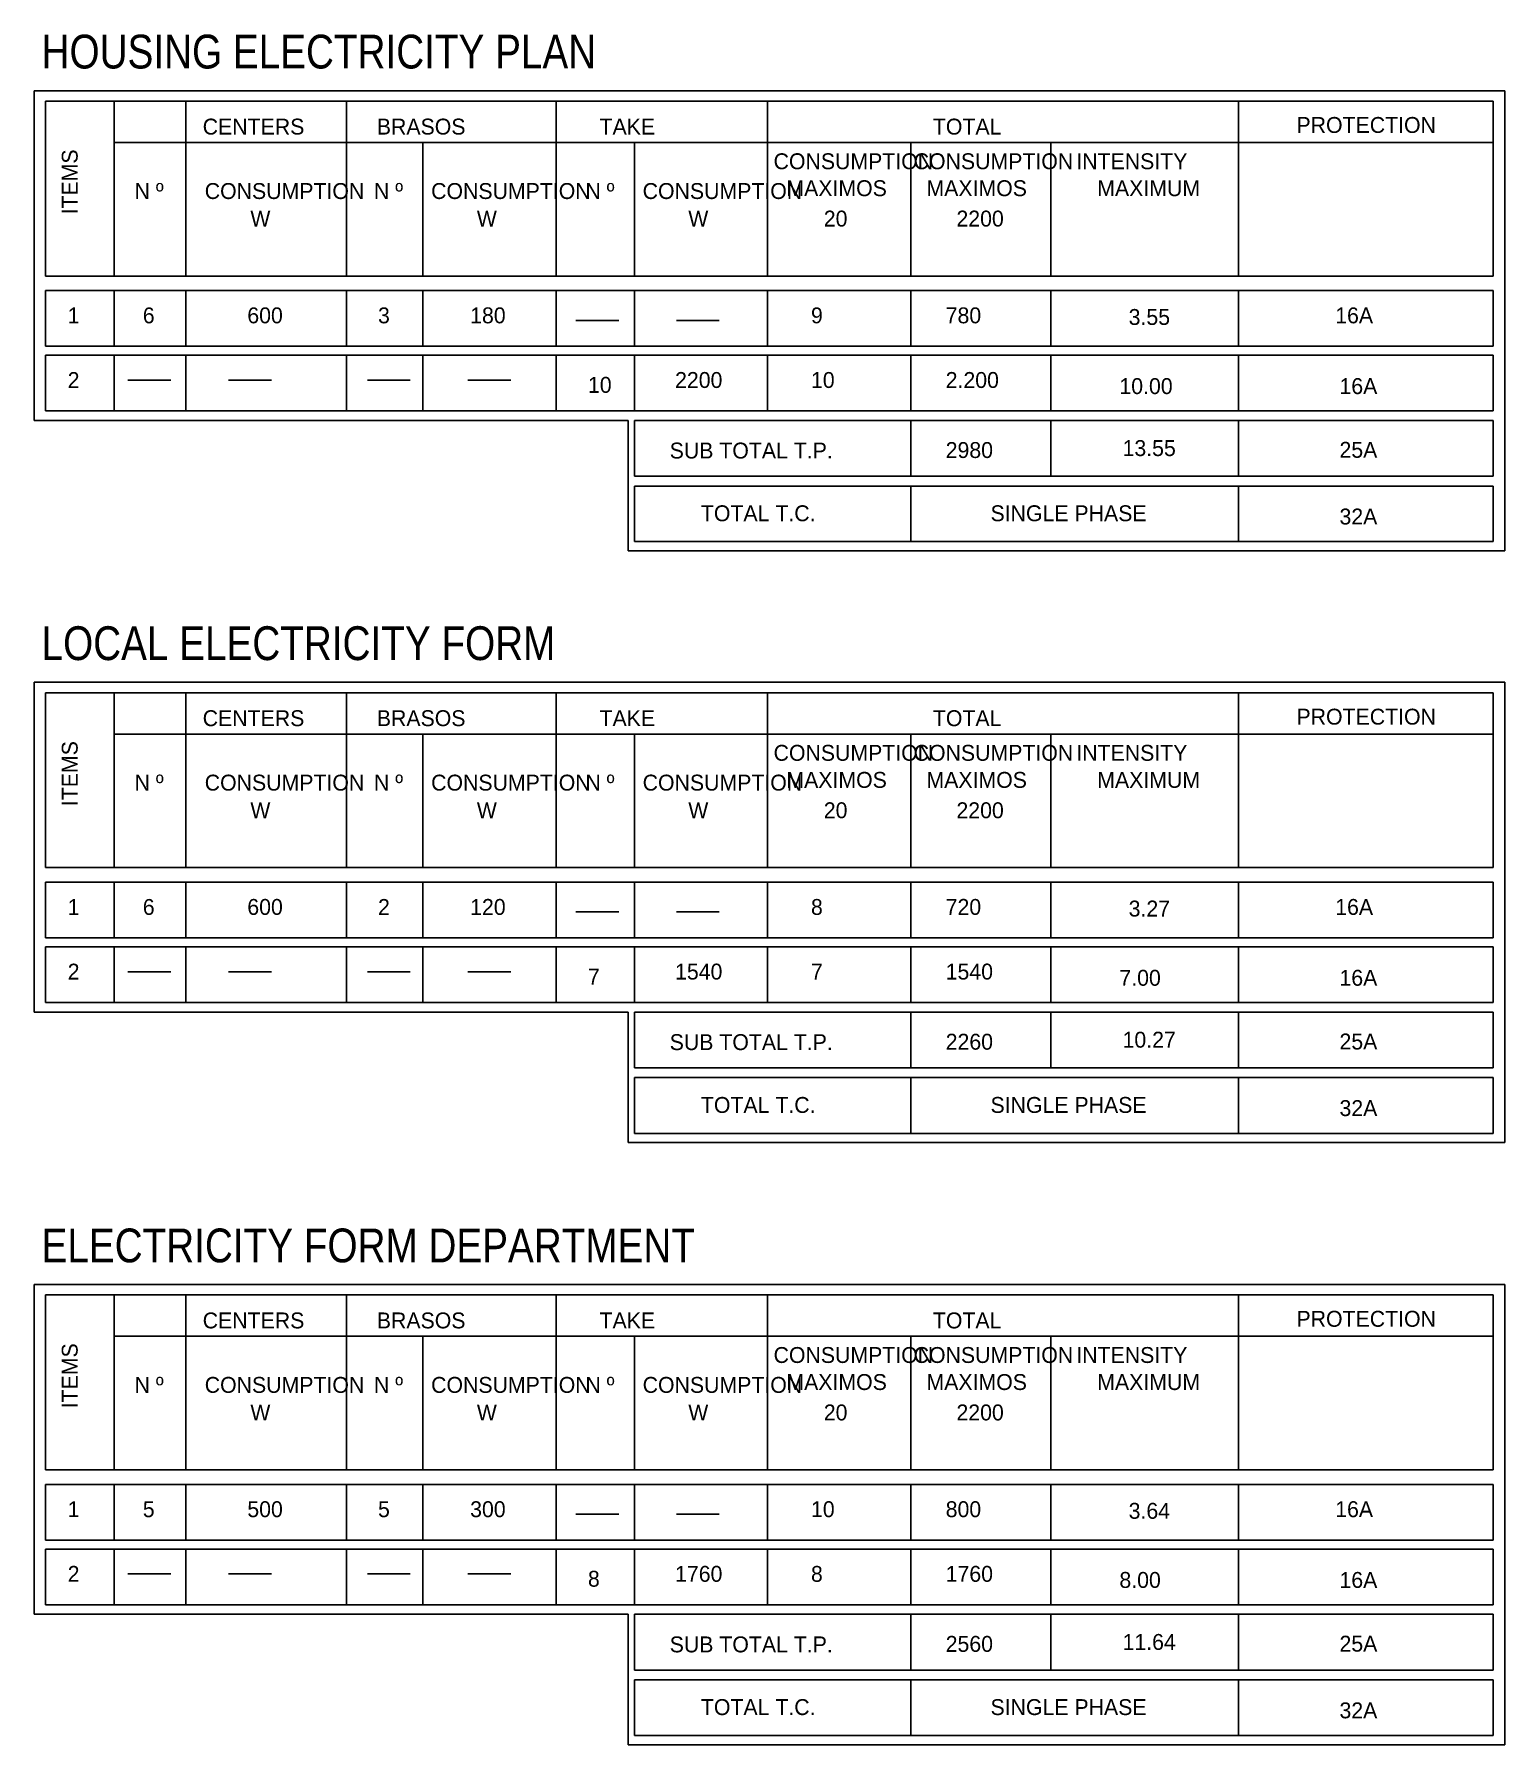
# Model space of a CAD drawing. Header units: millimetres. Extents: x 221 to 543, y -43 to 148.
# Drawn here: x 528.8 to 543.27, y -4.64 to 12.19 of the extents above; entities that cross this region are included whole.
import ezdxf

# ---------------------------------------------------------------- set-up
doc = ezdxf.new("R2010")
doc.units = ezdxf.units.MM
for name, color, linetype in [('10-COTA-PARC-50', 4, 'Continuous'), ('cinco', 4, 'Continuous'), ('dos', 2, 'Continuous'), ('tres', 3, 'Continuous')]:
    doc.layers.add(name, color=color, linetype=linetype)
doc.styles.add('NARROW', font='ARIALN.TTF')

msp = doc.modelspace()

# ---------------------------------------------------------------- texts
at = {"color": 0, "style": 'NARROW'}
for s, p in [('HOUSING ELECTRICITY PLAN', (528.876, 11.852)), ('LOCAL ELECTRICITY FORM', (528.876, 6.032)), ('ELECTRICITY FORM DEPARTMENT', (528.876, 0.107))]:
    msp.add_text(s, height=0.33228, dxfattribs=at).set_placement(p)
at = {"layer": 'dos', "ltscale": 0.5}
for s, height, p in [('CENTERS', 0.1565, (530.461, 11.202, 1.323)), ('BRASOS', 0.1565, (532.174, 11.202, 1.323)), ('TAKE', 0.1565, (534.365, 11.202, 1.323)), ('TOTAL', 0.1565, (537.644, 11.202, 1.323)), ('PROTECTION', 0.1565, (541.221, 11.218, 1.323)), ('CONSUMPTION', 0.15648, (536.077, 10.861, 1.323)), ('CONSUMPTION', 0.15648, (537.455, 10.861, 1.323)), ('INTENSITY', 0.1565, (539.055, 10.861, 1.323)), ('N º', 0.1565, (529.791, 10.568, 1.323)), ('CONSUMPTION', 0.15648, (530.481, 10.568, 1.323)), ('N º', 0.1565, (532.146, 10.568, 1.323)), ('CONSUMPTION', 0.15648, (532.708, 10.568, 1.323)), ('N º', 0.1565, (534.226, 10.568, 1.323)), ('CONSUMPTION', 0.15648, (534.789, 10.568, 1.323)), ('MAXIMOS', 0.1565, (536.203, 10.596, 1.323)), ('MAXIMOS', 0.1565, (537.581, 10.596, 1.323)), ('MAXIMUM', 0.1565, (539.261, 10.596, 1.323)), ('W', 0.156, (530.93, 10.297, 1.323)), ('W', 0.156, (533.158, 10.297, 1.323)), ('W', 0.156, (535.238, 10.297, 1.323)), ('20', 0.1565, (536.571, 10.297, 1.323)), ('2200', 0.1565, (537.876, 10.297, 1.323)), ('1', 0.156, (529.133, 9.345, 1.323)), ('6', 0.156, (529.872, 9.345, 1.323)), ('600', 0.1565, (530.9, 9.345, 1.323)), ('3', 0.156, (532.186, 9.345, 1.323)), ('180', 0.1565, (533.092, 9.345, 1.323)), ('9', 0.156, (536.445, 9.345, 1.323)), ('780', 0.1565, (537.77, 9.345, 1.323)), ('3.55', 0.1565, (539.57, 9.329, 1.323)), ('16A', 0.1565, (541.602, 9.345, 1.323)), ('2', 0.156, (529.133, 8.709)), ('10', 0.1565, (534.251, 8.661)), ('2200', 0.1565, (535.108, 8.709)), ('10', 0.1565, (536.445, 8.709)), ('2.200', 0.1565, (537.77, 8.709)), ('10.00', 0.1565, (539.479, 8.649, 1.323)), ('16A', 0.1565, (541.644, 8.649, 1.323)), ('SUB TOTAL T.P.', 0.15648, (535.055, 8.015, 1.323)), ('2980', 0.1565, (537.77, 8.02)), ('13.55', 0.1565, (539.51, 8.039, 1.323)), ('25A', 0.1565, (541.644, 8.022, 1.323)), ('TOTAL T.C.', 0.1565, (535.362, 7.398, 1.323)), ('SINGLE PHASE', 0.15648, (538.211, 7.398, 1.323)), ('32A', 0.1565, (541.644, 7.366, 1.323)), ('PROTECTION', 0.1565, (541.221, 5.397, 1.323)), ('CENTERS', 0.1565, (530.461, 5.382, 1.323)), ('BRASOS', 0.1565, (532.174, 5.382, 1.323)), ('TAKE', 0.1565, (534.365, 5.382, 1.323)), ('TOTAL', 0.1565, (537.644, 5.382, 1.323)), ('CONSUMPTION', 0.15648, (536.077, 5.041, 1.323)), ('CONSUMPTION', 0.15648, (537.455, 5.041, 1.323)), ('INTENSITY', 0.1565, (539.055, 5.041, 1.323)), ('N º', 0.1565, (529.791, 4.748, 1.323)), ('CONSUMPTION', 0.15648, (530.481, 4.748, 1.323)), ('N º', 0.1565, (532.146, 4.748, 1.323)), ('CONSUMPTION', 0.15648, (532.708, 4.748, 1.323)), ('N º', 0.1565, (534.226, 4.748, 1.323)), ('CONSUMPTION', 0.15648, (534.789, 4.748, 1.323)), ('MAXIMOS', 0.1565, (536.203, 4.775, 1.323)), ('MAXIMOS', 0.1565, (537.581, 4.775, 1.323)), ('MAXIMUM', 0.1565, (539.261, 4.775, 1.323)), ('W', 0.156, (530.93, 4.476, 1.323)), ('W', 0.156, (533.158, 4.476, 1.323)), ('W', 0.156, (535.238, 4.476, 1.323)), ('20', 0.1565, (536.571, 4.476, 1.323)), ('2200', 0.1565, (537.876, 4.476, 1.323)), ('1', 0.156, (529.133, 3.525, 1.323)), ('6', 0.156, (529.872, 3.525, 1.323)), ('600', 0.1565, (530.9, 3.525, 1.323)), ('2', 0.156, (532.186, 3.525, 1.323)), ('120', 0.1565, (533.092, 3.525, 1.323)), ('8', 0.156, (536.445, 3.525, 1.323)), ('720', 0.1565, (537.77, 3.525, 1.323)), ('3.27', 0.1565, (539.57, 3.509, 1.323)), ('16A', 0.1565, (541.602, 3.525, 1.323)), ('2', 0.156, (529.133, 2.889)), ('1540', 0.1565, (535.108, 2.889)), ('7', 0.156, (536.445, 2.889)), ('1540', 0.1565, (537.77, 2.889)), ('7', 0.156, (534.251, 2.84)), ('7.00', 0.1565, (539.479, 2.828, 1.323)), ('16A', 0.1565, (541.644, 2.828, 1.323)), ('2260', 0.1565, (537.77, 2.199)), ('10.27', 0.1565, (539.51, 2.219, 1.323)), ('25A', 0.1565, (541.644, 2.201, 1.323)), ('SUB TOTAL T.P.', 0.15648, (535.055, 2.195, 1.323)), ('TOTAL T.C.', 0.1565, (535.362, 1.577, 1.323)), ('SINGLE PHASE', 0.15648, (538.211, 1.577, 1.323)), ('32A', 0.1565, (541.644, 1.546, 1.323)), ('CENTERS', 0.1565, (530.461, -0.543, 1.323)), ('BRASOS', 0.1565, (532.174, -0.543, 1.323)), ('TAKE', 0.1565, (534.365, -0.543, 1.323)), ('TOTAL', 0.1565, (537.644, -0.543, 1.323)), ('PROTECTION', 0.1565, (541.221, -0.527, 1.323)), ('CONSUMPTION', 0.15648, (536.077, -0.883, 1.323)), ('CONSUMPTION', 0.15648, (537.455, -0.883, 1.323)), ('INTENSITY', 0.1565, (539.055, -0.883, 1.323)), ('MAXIMOS', 0.1565, (536.203, -1.149, 1.323)), ('MAXIMOS', 0.1565, (537.581, -1.149, 1.323)), ('MAXIMUM', 0.1565, (539.261, -1.149, 1.323)), ('N º', 0.1565, (529.791, -1.177, 1.323)), ('CONSUMPTION', 0.15648, (530.481, -1.177, 1.323)), ('N º', 0.1565, (532.146, -1.177, 1.323)), ('CONSUMPTION', 0.15648, (532.708, -1.177, 1.323)), ('N º', 0.1565, (534.226, -1.177, 1.323)), ('CONSUMPTION', 0.15648, (534.789, -1.177, 1.323)), ('W', 0.156, (530.93, -1.448, 1.323)), ('W', 0.156, (533.158, -1.448, 1.323)), ('W', 0.156, (535.238, -1.448, 1.323)), ('20', 0.1565, (536.571, -1.448, 1.323)), ('2200', 0.1565, (537.876, -1.448, 1.323)), ('1', 0.156, (529.133, -2.4, 1.323)), ('5', 0.156, (529.872, -2.4, 1.323)), ('500', 0.1565, (530.9, -2.4, 1.323)), ('5', 0.156, (532.186, -2.4, 1.323)), ('300', 0.1565, (533.092, -2.4, 1.323)), ('10', 0.1565, (536.445, -2.4, 1.323)), ('800', 0.1565, (537.77, -2.4, 1.323)), ('3.64', 0.1565, (539.57, -2.416, 1.323)), ('16A', 0.1565, (541.602, -2.4, 1.323)), ('2', 0.156, (529.133, -3.036)), ('8', 0.156, (534.251, -3.084)), ('1760', 0.1565, (535.108, -3.036)), ('8', 0.156, (536.445, -3.036)), ('1760', 0.1565, (537.77, -3.036)), ('8.00', 0.1565, (539.479, -3.096, 1.323)), ('16A', 0.1565, (541.644, -3.096, 1.323)), ('SUB TOTAL T.P.', 0.15648, (535.055, -3.73, 1.323)), ('2560', 0.1565, (537.77, -3.725)), ('11.64', 0.1565, (539.51, -3.706, 1.323)), ('25A', 0.1565, (541.644, -3.723, 1.323)), ('TOTAL T.C.', 0.1565, (535.362, -4.347, 1.323)), ('SINGLE PHASE', 0.15648, (538.211, -4.347, 1.323)), ('32A', 0.1565, (541.644, -4.379, 1.323))]:
    msp.add_text(s, height=height, dxfattribs=at).set_placement(p)
for p in [(529.231, 10.416, 1.323), (529.231, 4.595, 1.323), (529.231, -1.329, 1.323)]:
    msp.add_text('ITEMS', height=0.1565, rotation=90, dxfattribs=at).set_placement(p)

# ---------------------------------------------------------------- linework, layer by layer
for p, q in [((534.646, 8.389), (528.804, 8.389)), ((534.646, 7.105), (534.646, 8.389)), ((534.646, 2.568), (528.804, 2.568)), ((534.646, 1.285), (534.646, 2.568)), ((534.646, -3.356), (528.804, -3.356)), ((534.646, -4.639), (534.646, -3.356))]:
    msp.add_line(p, q)
at = {"layer": '10-COTA-PARC-50', "color": 0, "ltscale": 0.1}
for p, q in [((528.804, 11.633), (543.27, 11.633)), ((528.804, 8.389), (528.804, 11.633)), ((543.27, 11.633), (543.27, 7.105)), ((543.27, 7.105), (534.646, 7.105)), ((528.804, 5.813), (543.27, 5.813)), ((528.804, 2.568), (528.804, 5.813)), ((543.27, 5.813), (543.27, 1.285)), ((543.27, 1.285), (534.646, 1.285)), ((528.804, -0.112), (543.27, -0.112)), ((528.804, -3.356), (528.804, -0.112)), ((543.27, -0.112), (543.27, -4.639)), ((543.27, -4.639), (534.646, -4.639))]:
    msp.add_line(p, q, dxfattribs=at)
at = {"layer": '10-COTA-PARC-50', "ltscale": 0.1}
for p, q in [((529.589, 11.123), (543.155, 11.123)), ((534.132, 9.374, -1.323), (534.554, 9.374, -1.323)), ((535.121, 9.374, -1.323), (535.543, 9.374, -1.323)), ((529.726, 8.786, -1.323), (530.149, 8.786, -1.323)), ((530.716, 8.786, -1.323), (531.138, 8.786, -1.323)), ((532.081, 8.786, -1.323), (532.503, 8.786, -1.323)), ((533.07, 8.786, -1.323), (533.492, 8.786, -1.323)), ((529.589, 5.303), (543.155, 5.303)), ((534.132, 3.554, -1.323), (534.554, 3.554, -1.323)), ((535.121, 3.554, -1.323), (535.543, 3.554, -1.323)), ((529.726, 2.965, -1.323), (530.149, 2.965, -1.323)), ((530.716, 2.965, -1.323), (531.138, 2.965, -1.323)), ((532.081, 2.965, -1.323), (532.503, 2.965, -1.323)), ((533.07, 2.965, -1.323), (533.492, 2.965, -1.323)), ((529.589, -0.621), (543.155, -0.621)), ((534.132, -2.371, -1.323), (534.554, -2.371, -1.323)), ((535.121, -2.371, -1.323), (535.543, -2.371, -1.323)), ((529.726, -2.959, -1.323), (530.149, -2.959, -1.323)), ((530.716, -2.959, -1.323), (531.138, -2.959, -1.323)), ((532.081, -2.959, -1.323), (532.503, -2.959, -1.323)), ((533.07, -2.959, -1.323), (533.492, -2.959, -1.323))]:
    msp.add_line(p, q, dxfattribs=at)
at = {"layer": 'cinco', "ltscale": 0.02}
for p, q in [((528.915, 11.532, 1.323), (543.155, 11.532, 1.323)), ((528.915, 9.81, 1.323), (528.915, 11.532, 1.323)), ((543.155, 11.532, 1.323), (543.155, 9.81, 1.323)), ((543.155, 9.81, 1.323), (528.915, 9.81, 1.323)), ((528.915, 5.711, 1.323), (543.155, 5.711, 1.323)), ((528.915, 3.99, 1.323), (528.915, 5.711, 1.323)), ((543.155, 5.711, 1.323), (543.155, 3.99, 1.323)), ((543.155, 3.99, 1.323), (528.915, 3.99, 1.323)), ((528.915, -0.213, 1.323), (543.155, -0.213, 1.323)), ((528.915, -1.934, 1.323), (528.915, -0.213, 1.323)), ((543.155, -0.213, 1.323), (543.155, -1.934, 1.323)), ((543.155, -1.934, 1.323), (528.915, -1.934, 1.323))]:
    msp.add_line(p, q, dxfattribs=at)
at = {"layer": 'tres', "ltscale": 0.5}
for p, q in [((529.589, 9.81, 1.323), (529.589, 11.532, 1.323)), ((530.295, 9.81, 1.323), (530.295, 11.532, 1.323)), ((531.876, 9.81, 1.323), (531.876, 11.532, 1.323)), ((533.938, 9.81, 1.323), (533.938, 11.532, 1.323)), ((536.018, 9.81, 1.323), (536.018, 11.532, 1.323)), ((540.651, 9.81, 1.323), (540.651, 11.532, 1.323)), ((532.628, 9.81, 1.323), (532.628, 11.123, 1.323)), ((534.708, 9.81, 1.323), (534.708, 11.123, 1.323)), ((537.428, 9.81, 1.323), (537.428, 11.123, 1.323)), ((538.806, 9.81, 1.323), (538.806, 11.123, 1.323)), ((543.155, 9.667, 1.323), (528.915, 9.667, 1.323)), ((528.915, 9.119, 1.323), (528.915, 9.667, 1.323)), ((529.589, 9.119, 1.323), (529.589, 9.667, 1.323)), ((530.295, 9.119, 1.323), (530.295, 9.667, 1.323)), ((531.876, 9.119, 1.323), (531.876, 9.667, 1.323)), ((532.628, 9.119, 1.323), (532.628, 9.667, 1.323)), ((533.938, 9.119, 1.323), (533.938, 9.667, 1.323)), ((534.708, 9.119, 1.323), (534.708, 9.667, 1.323)), ((536.018, 9.119, 1.323), (536.018, 9.667, 1.323)), ((537.428, 9.119, 1.323), (537.428, 9.667, 1.323)), ((538.806, 9.119, 1.323), (538.806, 9.667, 1.323)), ((540.651, 9.119, 1.323), (540.651, 9.667, 1.323)), ((543.155, 9.667, 1.323), (543.155, 9.119, 1.323)), ((543.155, 9.119, 1.323), (528.915, 9.119, 1.323)), ((543.155, 9.031), (528.915, 9.031)), ((528.915, 8.483), (528.915, 9.031)), ((529.589, 8.483), (529.589, 9.031)), ((530.295, 8.483), (530.295, 9.031)), ((531.876, 8.483), (531.876, 9.031)), ((532.628, 8.483), (532.628, 9.031)), ((533.938, 8.483), (533.938, 9.031)), ((534.708, 8.483), (534.708, 9.031)), ((536.018, 8.483), (536.018, 9.031)), ((537.428, 8.483), (537.428, 9.031)), ((538.806, 8.483), (538.806, 9.031)), ((540.651, 8.483), (540.651, 9.031)), ((543.155, 9.031), (543.155, 8.483)), ((543.155, 8.483), (528.915, 8.483)), ((534.708, 7.841), (534.708, 8.389)), ((543.155, 8.389), (534.708, 8.389)), ((537.428, 7.841), (537.428, 8.389)), ((538.806, 7.841), (538.806, 8.389)), ((540.651, 7.841), (540.651, 8.389)), ((543.155, 8.389), (543.155, 7.841)), ((543.155, 7.841), (534.708, 7.841)), ((534.708, 7.197), (534.708, 7.744)), ((543.155, 7.744), (534.708, 7.744)), ((537.428, 7.197), (537.428, 7.744)), ((540.651, 7.197), (540.651, 7.744)), ((543.155, 7.744), (543.155, 7.197)), ((543.155, 7.197), (534.708, 7.197)), ((529.589, 3.99, 1.323), (529.589, 5.711, 1.323)), ((530.295, 3.99, 1.323), (530.295, 5.711, 1.323)), ((531.876, 3.99, 1.323), (531.876, 5.711, 1.323)), ((533.938, 3.99, 1.323), (533.938, 5.711, 1.323)), ((536.018, 3.99, 1.323), (536.018, 5.711, 1.323)), ((540.651, 3.99, 1.323), (540.651, 5.711, 1.323)), ((532.628, 3.99, 1.323), (532.628, 5.303, 1.323)), ((534.708, 3.99, 1.323), (534.708, 5.303, 1.323)), ((537.428, 3.99, 1.323), (537.428, 5.303, 1.323)), ((538.806, 3.99, 1.323), (538.806, 5.303, 1.323)), ((543.155, 3.847, 1.323), (528.915, 3.847, 1.323)), ((528.915, 3.299, 1.323), (528.915, 3.847, 1.323)), ((529.589, 3.299, 1.323), (529.589, 3.847, 1.323)), ((530.295, 3.299, 1.323), (530.295, 3.847, 1.323)), ((531.876, 3.299, 1.323), (531.876, 3.847, 1.323)), ((532.628, 3.299, 1.323), (532.628, 3.847, 1.323)), ((533.938, 3.299, 1.323), (533.938, 3.847, 1.323)), ((534.708, 3.299, 1.323), (534.708, 3.847, 1.323)), ((536.018, 3.299, 1.323), (536.018, 3.847, 1.323)), ((537.428, 3.299, 1.323), (537.428, 3.847, 1.323)), ((538.806, 3.299, 1.323), (538.806, 3.847, 1.323)), ((540.651, 3.299, 1.323), (540.651, 3.847, 1.323)), ((543.155, 3.847, 1.323), (543.155, 3.299, 1.323)), ((543.155, 3.299, 1.323), (528.915, 3.299, 1.323)), ((543.155, 3.211), (528.915, 3.211)), ((528.915, 2.663), (528.915, 3.211)), ((529.589, 2.663), (529.589, 3.211)), ((530.295, 2.663), (530.295, 3.211)), ((531.876, 2.663), (531.876, 3.211)), ((532.628, 2.663), (532.628, 3.211)), ((533.938, 2.663), (533.938, 3.211)), ((534.708, 2.663), (534.708, 3.211)), ((536.018, 2.663), (536.018, 3.211)), ((537.428, 2.663), (537.428, 3.211)), ((538.806, 2.663), (538.806, 3.211)), ((540.651, 2.663), (540.651, 3.211)), ((543.155, 3.211), (543.155, 2.663)), ((543.155, 2.663), (528.915, 2.663)), ((534.708, 2.021), (534.708, 2.568)), ((543.155, 2.568), (534.708, 2.568)), ((537.428, 2.021), (537.428, 2.568)), ((538.806, 2.021), (538.806, 2.568)), ((540.651, 2.021), (540.651, 2.568)), ((543.155, 2.568), (543.155, 2.021)), ((543.155, 2.021), (534.708, 2.021)), ((534.708, 1.376), (534.708, 1.924)), ((543.155, 1.924), (534.708, 1.924)), ((537.428, 1.376), (537.428, 1.924)), ((540.651, 1.376), (540.651, 1.924)), ((543.155, 1.924), (543.155, 1.376)), ((543.155, 1.376), (534.708, 1.376)), ((529.589, -1.934, 1.323), (529.589, -0.213, 1.323)), ((530.295, -1.934, 1.323), (530.295, -0.213, 1.323)), ((531.876, -1.934, 1.323), (531.876, -0.213, 1.323)), ((533.938, -1.934, 1.323), (533.938, -0.213, 1.323)), ((536.018, -1.934, 1.323), (536.018, -0.213, 1.323)), ((540.651, -1.934, 1.323), (540.651, -0.213, 1.323)), ((532.628, -1.934, 1.323), (532.628, -0.621, 1.323)), ((534.708, -1.934, 1.323), (534.708, -0.621, 1.323)), ((537.428, -1.934, 1.323), (537.428, -0.621, 1.323)), ((538.806, -1.934, 1.323), (538.806, -0.621, 1.323)), ((543.155, -2.078, 1.323), (528.915, -2.078, 1.323)), ((528.915, -2.626, 1.323), (528.915, -2.078, 1.323)), ((529.589, -2.626, 1.323), (529.589, -2.078, 1.323)), ((530.295, -2.626, 1.323), (530.295, -2.078, 1.323)), ((531.876, -2.626, 1.323), (531.876, -2.078, 1.323)), ((532.628, -2.626, 1.323), (532.628, -2.078, 1.323)), ((533.938, -2.626, 1.323), (533.938, -2.078, 1.323)), ((534.708, -2.626, 1.323), (534.708, -2.078, 1.323)), ((536.018, -2.626, 1.323), (536.018, -2.078, 1.323)), ((537.428, -2.626, 1.323), (537.428, -2.078, 1.323)), ((538.806, -2.626, 1.323), (538.806, -2.078, 1.323)), ((540.651, -2.626, 1.323), (540.651, -2.078, 1.323)), ((543.155, -2.078, 1.323), (543.155, -2.626, 1.323)), ((543.155, -2.626, 1.323), (528.915, -2.626, 1.323)), ((543.155, -2.714), (528.915, -2.714)), ((528.915, -3.261), (528.915, -2.714)), ((529.589, -3.261), (529.589, -2.714)), ((530.295, -3.261), (530.295, -2.714)), ((531.876, -3.261), (531.876, -2.714)), ((532.628, -3.261), (532.628, -2.714)), ((533.938, -3.261), (533.938, -2.714)), ((534.708, -3.261), (534.708, -2.714)), ((536.018, -3.261), (536.018, -2.714)), ((537.428, -3.261), (537.428, -2.714)), ((538.806, -3.261), (538.806, -2.714)), ((540.651, -3.261), (540.651, -2.714)), ((543.155, -2.714), (543.155, -3.261)), ((543.155, -3.261), (528.915, -3.261)), ((534.708, -3.904), (534.708, -3.356)), ((543.155, -3.356), (534.708, -3.356)), ((537.428, -3.904), (537.428, -3.356)), ((538.806, -3.904), (538.806, -3.356)), ((540.651, -3.904), (540.651, -3.356)), ((543.155, -3.356), (543.155, -3.904)), ((543.155, -3.904), (534.708, -3.904)), ((534.708, -4.548), (534.708, -4.001)), ((543.155, -4.001), (534.708, -4.001)), ((537.428, -4.548), (537.428, -4.001)), ((540.651, -4.548), (540.651, -4.001)), ((543.155, -4.001), (543.155, -4.548)), ((543.155, -4.548), (534.708, -4.548))]:
    msp.add_line(p, q, dxfattribs=at)

msp.set_redraw_order([(e.dxf.handle, doc.entitydb.next_handle()) for e in msp.query("TEXT MTEXT ATTDEF DIMENSION ARC_DIMENSION")])  # texts and dimensions are drawn at this point

doc.saveas('drawing.dxf')
